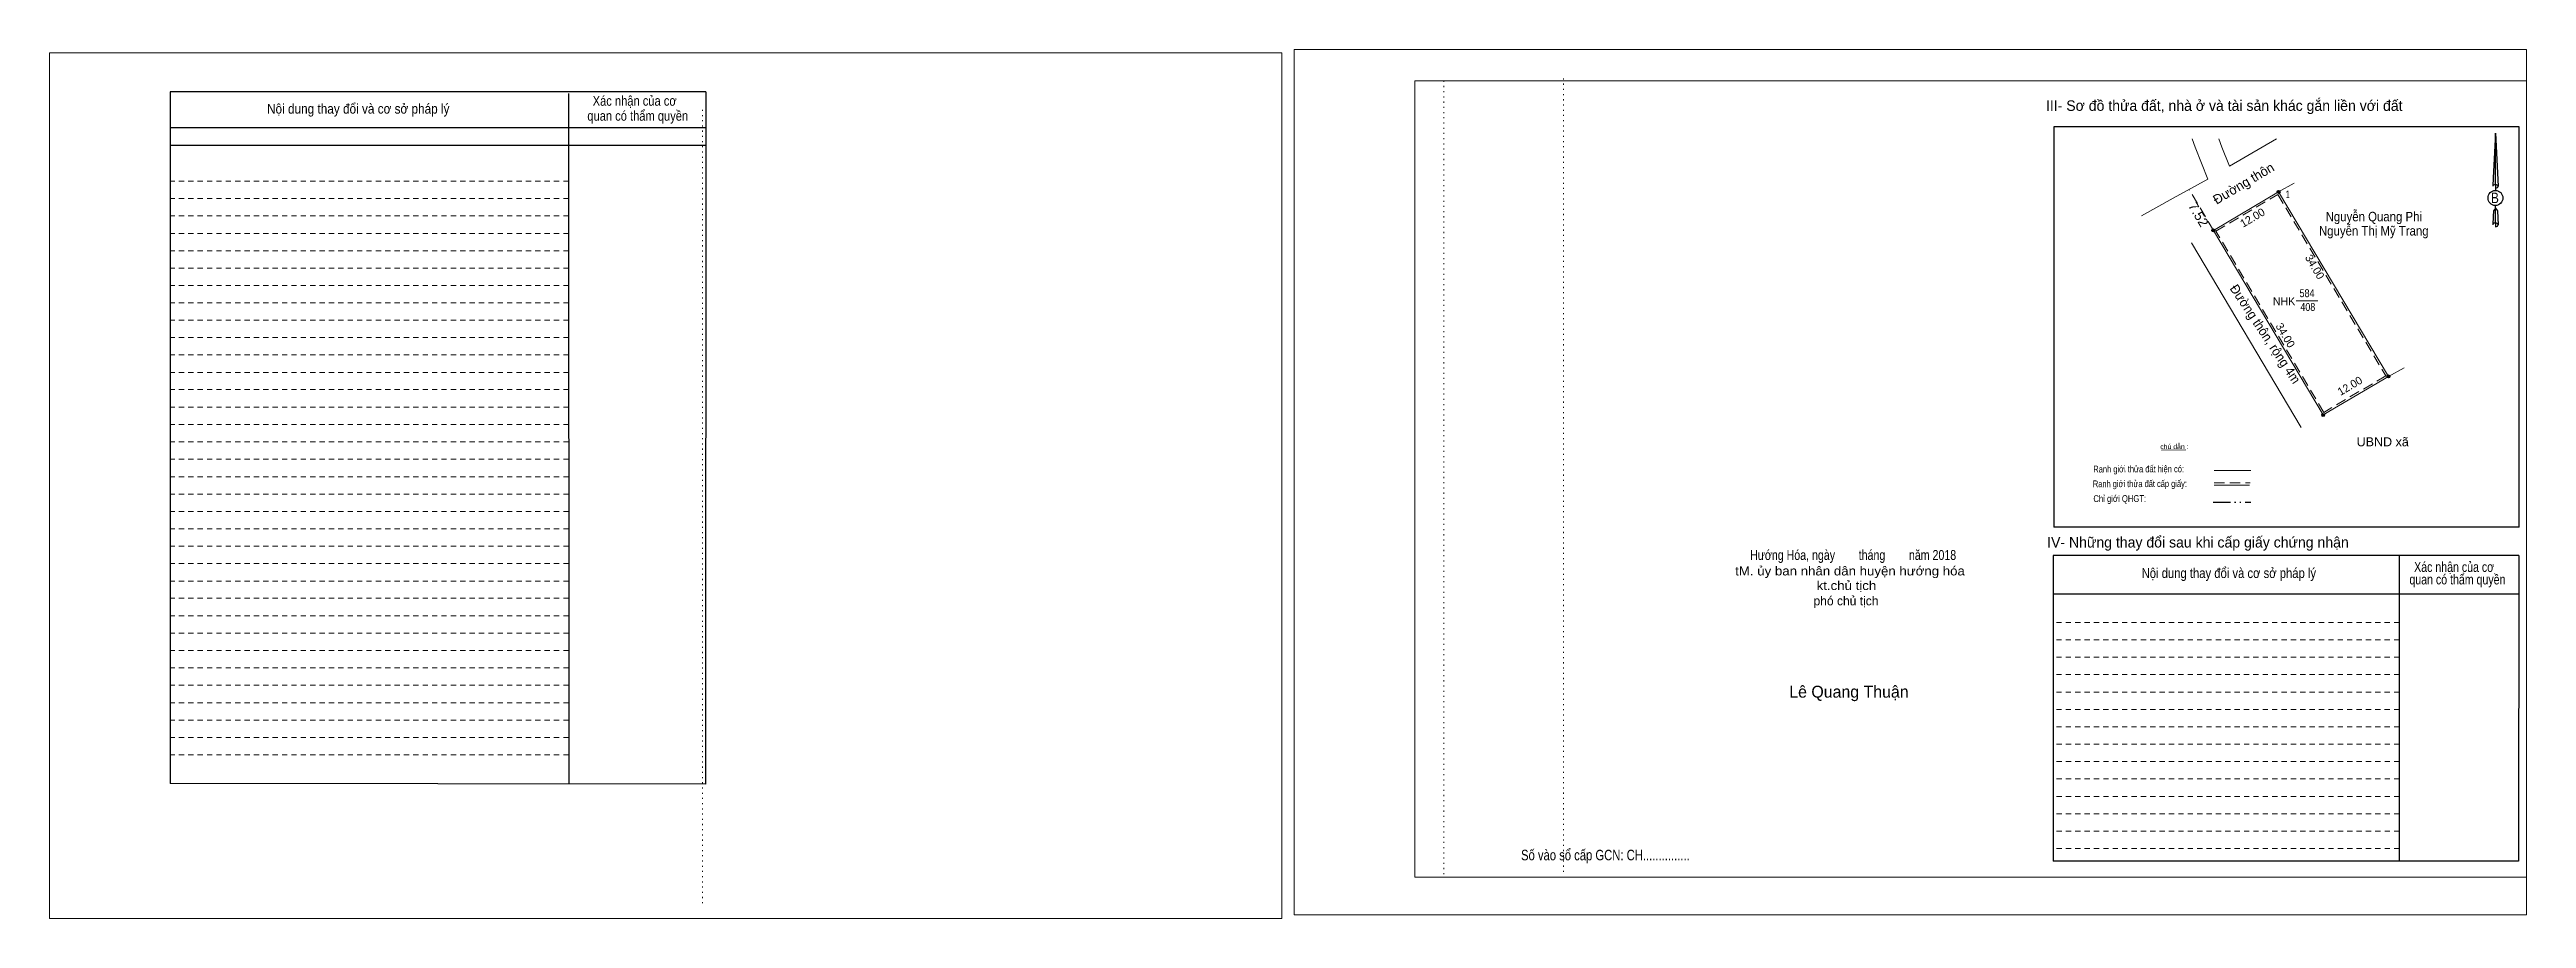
# Model space of a CAD drawing. Header units: metres. Extents: x 548121 to 548900, y 1837714 to 1837870.
# Drawn here: x 548508.2 to 548900.4, y 1837714.4 to 1837851.9 of the extents above; entities that cross this region are included whole.
import ezdxf
from ezdxf.enums import TextEntityAlignment as Align

# ---------------------------------------------------------------- set-up
doc = ezdxf.new("R2010")
doc.units = ezdxf.units.M
doc.header["$LTSCALE"] = 0.55
for name, pattern in [('DASH_DOUBLE_DOT', [9.2, 5, -1.2, 0.3, -1.2, 0.3, -1.2]), ('DOTTED', [1.5, 0.3, -1.2]), ('MEDIUM_DASHED', [4.5, 3, -1.5]), ('SHORT_DASHED', [2.7, 1.5, -1.2])]:
    doc.linetypes.add(name, pattern=pattern)
for name, color, linetype, lineweight in [('18', 7, 'Continuous', 25), ('28', 7, 'SHORT_DASHED', 13), ('3', 7, 'Continuous', 13), ('5', 7, 'DASH_DOUBLE_DOT', 25), ('55', 7, 'Continuous', 13), ('7', 7, 'Continuous', 13), ('8', 7, 'Continuous', 13)]:
    doc.layers.add(name, color=color, linetype=linetype, lineweight=lineweight)

msp = doc.modelspace()

# ---------------------------------------------------------------- texts
at = {"layer": '18'}
for s, height, width, p in [('B', 1.643, 0.85, (548895.45, 1837827.59)), ('Hướng Hóa, ngày        tháng        năm 2018', 1.573, 0.8, (548793.82, 1837771.11)), ('tM. ủy ban nhân dân huyện hướng hóa', 1.426, 1.1, (548793.325, 1837768.66)), ('kt.chủ tịch', 1.426, 1.1, (548792.76, 1837766.35)), ('Số vào sổ cấp GCN: CH...............', 1.664, 0.8, (548754.59, 1837723.58))]:
    msp.add_text(s, height=height, dxfattribs=dict(at, width=width)).set_placement(p, align=Align.CENTER)
for s, height, p in [('phó chủ tịch', 1.426, (548792.69, 1837763.93)), ('Lê Quang Thuận', 1.883, (548793.155, 1837749.32))]:
    msp.add_text(s, height=height, dxfattribs=at).set_placement(p, align=Align.CENTER)
at = {"layer": '28'}
for s, height, width, p in [('Nội dung thay đổi và cơ sở pháp lý', 1.55, 0.9, (548557.105, 1837841.74)), ('Nội dung thay đổi và cơ sở pháp lý', 1.55, 0.9, (548557.105, 1837841.74)), (' quan có thẩm quyền', 1.55, 0.85, (548601.115, 1837840.62)), (' quan có thẩm quyền', 1.55, 0.85, (548601.115, 1837840.62)), ('Xác nhận của cơ', 1.55, 0.85, (548600.875, 1837842.99)), ('Xác nhận của cơ', 1.55, 0.85, (548600.875, 1837842.99)), ('Xác nhận của cơ', 1.569, 0.8, (548888.985, 1837769.22)), ('Nội dung thay đổi và cơ sở pháp lý', 1.569, 0.85, (548853.315, 1837768.25)), (' quan có thẩm quyền', 1.569, 0.8, (548889.275, 1837767.24))]:
    msp.add_text(s, height=height, dxfattribs=dict(at, width=width)).set_placement(p, align=Align.CENTER)
for s, p in [('III- Sơ đồ thửa đất, nhà ở và tài sản khác gắn liền với đất', (548852.585, 1837842.18)), ('IV- Những thay đổi sau khi cấp giấy chứng nhận', (548848.42, 1837773.08))]:
    msp.add_text(s, height=1.664, dxfattribs=at).set_placement(p, align=Align.CENTER)
at = {"layer": '55'}
for s, height, width, p in [('Ranh giới thửa đất hiện có:', 1.074, 0.8, (548839.0287, 1837784.9667)), ('Ranh giới thửa đất cấp giấy:', 1.069, 0.8, (548839.2237, 1837782.6373)), ('Chỉ giới QHGT:', 1.069, 0.85, (548836.0437, 1837780.2899))]:
    msp.add_text(s, height=height, rotation=0.135, dxfattribs=dict(at, width=width)).set_placement(p, align=Align.CENTER)
at = {"layer": '7'}
msp.add_text('chú dẫn :', height=0.7907, rotation=359.974, dxfattribs=at).set_placement((548844.6948, 1837788.6589), align=Align.CENTER)
at = {"layer": '8'}
msp.add_text('Đường thôn', height=1.5, rotation=30.562, dxfattribs=at).set_placement((548851.37, 1837827.31))
for s, height, width, p in [('1', 1.177, 0.75, (548862.64, 1837828.38)), ('Nguyễn Quang Phi', 1.5, 0.9, (548876.27, 1837824.7)), ('Nguyễn Thị Mỹ Trang', 1.5, 0.9, (548876.265, 1837822.45)), ('584', 1.25, 0.85, (548865.69, 1837812.7)), ('408', 1.25, 0.85, (548865.815, 1837810.52)), ('UBND xã', 1.412, 1.05, (548877.68, 1837789.1))]:
    msp.add_text(s, height=height, dxfattribs=dict(at, width=width)).set_placement(p, align=Align.CENTER)
at = {"layer": '8', "width": 1.05}
msp.add_text('7.52', height=1.5, rotation=300.588, dxfattribs=at).set_placement((548846.81, 1837827.17))
at = {"layer": '8'}
for s, rotation, p in [('12.00', 30.562, (548857.3722, 1837824.7415)), ('34.00', 300.767, (548866.3864, 1837817.1747)), ('34.00', 300.767, (548861.7264, 1837806.3447)), ('12.00', 30.562, (548872.8022, 1837798.1215))]:
    msp.add_text(s, height=1.25, rotation=rotation, dxfattribs=at).set_placement(p, align=Align.CENTER)
at = {"layer": '8', "width": 0.95}
msp.add_text('Đường thôn, rộng 4m', height=1.5, rotation=303.639, dxfattribs=at).set_placement((548858.4568, 1837806.4555), align=Align.CENTER)
at = {"layer": '8'}
msp.add_text('NHK', height=1.25, dxfattribs=at).set_placement((548862.055, 1837811.43), align=Align.CENTER)

# ---------------------------------------------------------------- hatches: boundary and pattern name
at = {"layer": '8'}
for points in [[(548861.4254, 1837829.36, 1), (548860.9546, 1837829.36, 1)], [(548851.0954, 1837823.26, 1), (548850.6246, 1837823.26, 1)], [(548878.8154, 1837800.15, 1), (548878.3446, 1837800.15, 1)], [(548878.8154, 1837800.15, 1), (548878.3446, 1837800.15, 1)], [(548868.4854, 1837794.05, 1), (548868.0146, 1837794.05, 1)]]:
    msp.add_hatch(color=256, dxfattribs=at).paths.add_polyline_path(points)

# ---------------------------------------------------------------- linework, layer by layer
at = {"layer": '18'}
for p, q in [((548895.52, 1837838.66), (548895.96, 1837830.27)), ((548895.52, 1837838.66), (548895.96, 1837830.27)), ((548895.52, 1837838.66), (548895.96, 1837830.27)), ((548895.15, 1837831.56), (548895.1, 1837830.28)), ((548895.52, 1837830.51), (548895.52, 1837830.2)), ((548895.52, 1837830.2), (548895.52, 1837829.97)), ((548895.52, 1837829.97), (548895.52, 1837829.64)), ((548895.52, 1837829.97), (548895.52, 1837829.64)), ((548895.52, 1837829.97), (548895.52, 1837829.64)), ((548895.96, 1837830.27), (548895.96, 1837830.28)), ((548895.52, 1837826.8), (548895.52, 1837827.17)), ((548895.52, 1837826.8), (548895.52, 1837827.17)), ((548895.52, 1837826.8), (548895.52, 1837827.17)), ((548895.52, 1837826.8), (548895.84, 1837826.34)), ((548895.52, 1837826.8), (548895.84, 1837826.34)), ((548895.52, 1837826.8), (548895.84, 1837826.34)), ((548895.84, 1837826.34), (548895.96, 1837824.14)), ((548895.84, 1837826.34), (548895.96, 1837824.14)), ((548895.84, 1837826.34), (548895.96, 1837824.14)), ((548895.52, 1837824.43), (548895.52, 1837824.11)), ((548895.52, 1837824.11), (548895.52, 1837823.86)), ((548895.96, 1837824.14), (548895.96, 1837824.15))]:
    msp.add_line(p, q, dxfattribs=at)
for points in [[(548895.52, 1837830.51), (548895.52, 1837838.66), (548895.15, 1837831.56)], [(548895.52, 1837824.43), (548895.52, 1837826.8), (548895.23, 1837826.34), (548895.15, 1837825.45), (548895.1, 1837824.15)]]:
    msp.add_lwpolyline(points, dxfattribs=at)
msp.add_ellipse((548895.5283, 1837828.3934), major_axis=(0, 1.1963), ratio=0.983453, dxfattribs=at)
for centre, start_param, end_param in [((548895.5287, 1837830.2369), 1.57079633, 3.07445202), ((548895.5287, 1837830.2369), 0.06714063, 1.57079633), ((548895.5287, 1837830.2369), 4.71238898, 6.28318531), ((548895.5287, 1837824.131), 2.49106941, 3.07427841), ((548895.5287, 1837824.131), 1.57079633, 2.49106941), ((548895.5287, 1837824.131), 0.06714063, 1.57079633), ((548895.5287, 1837824.131), 4.71238898, 6.28318531)]:
    msp.add_ellipse(centre, major_axis=(0.4313, 0), ratio=0.655448, start_param=start_param, end_param=end_param, dxfattribs=at)
at = {"layer": '28', "linetype": 'Continuous', "lineweight": 25}
for p, q in [((548612.17, 1837845.2), (548527.3, 1837845.2)), ((548590.41, 1837844.91), (548590.44, 1837735.68)), ((548612.17, 1837845.2), (548612.09, 1837735.62)), ((548612.17, 1837839.48), (548527.41, 1837839.48)), ((548612.17, 1837839.48), (548527.41, 1837839.48)), ((548612.17, 1837836.72), (548527.41, 1837836.72)), ((548899.3, 1837776.29), (548825.58, 1837776.29)), ((548880.27, 1837771.8), (548880.3, 1837723.42)), ((548899.22, 1837771.8), (548899.2, 1837723.42)), ((548899.2, 1837765.67), (548825.52, 1837765.67)), ((548612.09, 1837735.62), (548527.3, 1837735.74)), ((548899.2, 1837723.42), (548825.52, 1837723.42))]:
    msp.add_line(p, q, dxfattribs=at)
at = {"layer": '28'}
for p, q in [((548590.41, 1837831.07), (548527.3, 1837831.07)), ((548590.41, 1837828.3), (548527.3, 1837828.3)), ((548590.41, 1837825.57), (548527.3, 1837825.57)), ((548590.41, 1837822.78), (548527.3, 1837822.78)), ((548590.41, 1837820.04), (548527.3, 1837820.04)), ((548590.41, 1837817.29), (548527.3, 1837817.29)), ((548590.41, 1837814.54), (548527.3, 1837814.54)), ((548590.41, 1837811.79), (548527.3, 1837811.79)), ((548590.41, 1837809.05), (548527.3, 1837809.05)), ((548590.41, 1837806.29), (548527.3, 1837806.29)), ((548590.41, 1837803.55), (548527.3, 1837803.55)), ((548590.41, 1837800.78), (548527.3, 1837800.78)), ((548590.41, 1837798.06), (548527.3, 1837798.06)), ((548590.41, 1837795.31), (548527.3, 1837795.31)), ((548590.41, 1837792.54), (548527.3, 1837792.54)), ((548590.41, 1837789.82), (548527.3, 1837789.82)), ((548590.41, 1837787.04), (548527.3, 1837787.04)), ((548590.41, 1837784.29), (548527.3, 1837784.29)), ((548590.41, 1837781.53), (548527.3, 1837781.53)), ((548590.41, 1837778.78), (548527.3, 1837778.78)), ((548590.41, 1837776.03), (548527.3, 1837776.03)), ((548590.41, 1837773.28), (548527.3, 1837773.28)), ((548590.41, 1837770.53), (548527.3, 1837770.53)), ((548590.41, 1837767.77), (548527.3, 1837767.77)), ((548590.41, 1837765.05), (548527.3, 1837765.05)), ((548590.41, 1837762.27), (548527.3, 1837762.27)), ((548590.41, 1837759.55), (548527.3, 1837759.55)), ((548880.29, 1837761.21), (548825.52, 1837761.21)), ((548590.41, 1837756.78), (548527.3, 1837756.78)), ((548880.29, 1837758.45), (548825.52, 1837758.45)), ((548880.29, 1837755.7), (548825.52, 1837755.7)), ((548590.41, 1837754.04), (548527.3, 1837754.04)), ((548590.41, 1837751.28), (548527.3, 1837751.28)), ((548880.29, 1837752.96), (548825.52, 1837752.96)), ((548590.41, 1837748.51), (548527.3, 1837748.51)), ((548880.29, 1837750.2), (548825.52, 1837750.2)), ((548880.29, 1837747.44), (548825.52, 1837747.44)), ((548590.41, 1837745.78), (548527.3, 1837745.78)), ((548590.41, 1837743.02), (548527.3, 1837743.02)), ((548880.29, 1837744.68), (548825.52, 1837744.68)), ((548590.41, 1837740.26), (548527.3, 1837740.26)), ((548880.3, 1837741.94), (548825.52, 1837741.94)), ((548880.3, 1837739.2), (548825.52, 1837739.2)), ((548880.3, 1837736.46), (548825.52, 1837736.46)), ((548880.3, 1837733.7), (548825.52, 1837733.7)), ((548880.3, 1837730.94), (548825.52, 1837730.94)), ((548880.3, 1837728.2), (548825.52, 1837728.2)), ((548880.3, 1837725.46), (548825.52, 1837725.46))]:
    msp.add_line(p, q, dxfattribs=at)
at = {"layer": '28', "linetype": 'Continuous', "lineweight": 25}
for points in [[(548612.17, 1837845.2), (548527.3, 1837845.2), (548527.3, 1837735.74)], [(548899.3, 1837776.29), (548899.3, 1837839.64), (548825.58, 1837839.64), (548825.58, 1837776.29)], [(548899.22, 1837771.8), (548825.52, 1837771.8), (548825.52, 1837723.42)]]:
    msp.add_lwpolyline(points, dxfattribs=at)
at = {"layer": '3'}
for p, q in [((548724.43, 1837846.94), (548900.44, 1837846.94)), ((548724.43, 1837720.93), (548724.43, 1837846.94)), ((548900.44, 1837846.94), (548900.44, 1837719.88)), ((548724.43, 1837720.93), (548900.44, 1837720.93))]:
    msp.add_line(p, q, dxfattribs=at)
at = {"layer": '3', "linetype": 'DOTTED'}
for p, q in [((548729, 1837846.94), (548729, 1837720.93)), ((548747.98, 1837847.31), (548747.98, 1837721.29)), ((548611.61, 1837842.35), (548611.61, 1837716.36))]:
    msp.add_line(p, q, dxfattribs=at)
at = {"layer": '3'}
for points in [[(548508.22, 1837714.38), (548703.37, 1837714.38), (548703.37, 1837851.36), (548508.22, 1837851.36)], [(548508.22, 1837851.36), (548703.37, 1837851.36), (548703.37, 1837714.38), (548508.22, 1837714.38)], [(548508.22, 1837714.38), (548703.37, 1837714.38), (548703.37, 1837851.36), (548508.22, 1837851.36)], [(548705.3, 1837714.96), (548900.44, 1837714.96), (548900.44, 1837851.88), (548705.3, 1837851.88)]]:
    msp.add_lwpolyline(points, close=True, dxfattribs=at)
msp.add_lwpolyline([(548731.56, 1837846.94), (548900.44, 1837846.94), (548900.44, 1837720.93), (548731.56, 1837720.93)], dxfattribs=at)
at = {"layer": '5'}
msp.add_line((548850.82, 1837780.25), (548856.77, 1837780.25), dxfattribs=at)
at = {"layer": '55'}
for p, q in [((548850.97, 1837785.25), (548856.77, 1837785.25)), ((548851.01, 1837782.92), (548856.58, 1837782.92)), ((548851.01, 1837782.92), (548856.58, 1837782.92))]:
    msp.add_line(p, q, dxfattribs=at)
at = {"layer": '55', "linetype": 'MEDIUM_DASHED'}
msp.add_line((548851, 1837783.31), (548856.7, 1837783.31), dxfattribs=at)
at = {"layer": '7'}
msp.add_line((548842.66, 1837788.5), (548846.5, 1837788.56), dxfattribs=at)
at = {"layer": '8'}
for p, q in [((548847.99, 1837836.43), (548847.48, 1837837.74)), ((548849.96, 1837831.35), (548847.99, 1837836.43)), ((548849.96, 1837831.35), (548844.51, 1837828.34)), ((548861.19, 1837829.36), (548863.67, 1837830.72)), ((548844.51, 1837828.34), (548839.46, 1837825.55)), ((548847.38, 1837821.28), (548864.77, 1837792.07)), ((548863.99, 1837812.1), (548867.38, 1837812.1)), ((548878.58, 1837800.15), (548881.06, 1837801.51))]:
    msp.add_line(p, q, dxfattribs=at)
at = {"layer": '8', "linetype": 'MEDIUM_DASHED'}
msp.add_line((548850.86, 1837823.26), (548847.03, 1837829.73), dxfattribs=at)
at = {"layer": '8'}
for points in [[(548851.71, 1837837.74), (548852.22, 1837836.43), (548853.39, 1837833.41)], [(548860.88, 1837837.74), (548858.61, 1837836.43), (548853.39, 1837833.41)]]:
    msp.add_lwpolyline(points, dxfattribs=at)
for points in [[(548878.58, 1837800.15), (548868.25, 1837794.05), (548850.86, 1837823.26), (548861.19, 1837829.36)], [(548861.19, 1837829.36), (548878.58, 1837800.15), (548868.25, 1837794.05), (548850.86, 1837823.26)]]:
    msp.add_lwpolyline(points, close=True, dxfattribs=at)
at = {"layer": '8', "linetype": 'MEDIUM_DASHED'}
msp.add_lwpolyline([(548878.17, 1837800.26), (548868.35, 1837794.46), (548851.27, 1837823.15), (548861.09, 1837828.95)], close=True, dxfattribs=at)
at = {"layer": '8', "lineweight": 25}
for centre in [(548861.19, 1837829.36), (548850.86, 1837823.26), (548878.58, 1837800.15), (548878.58, 1837800.15), (548868.25, 1837794.05)]:
    msp.add_circle(centre, 0.2354, dxfattribs=at)

msp.set_redraw_order([(e.dxf.handle, doc.entitydb.next_handle()) for e in msp.query("TEXT MTEXT ATTDEF DIMENSION ARC_DIMENSION")])  # texts and dimensions are drawn at this point

doc.saveas('drawing.dxf')
